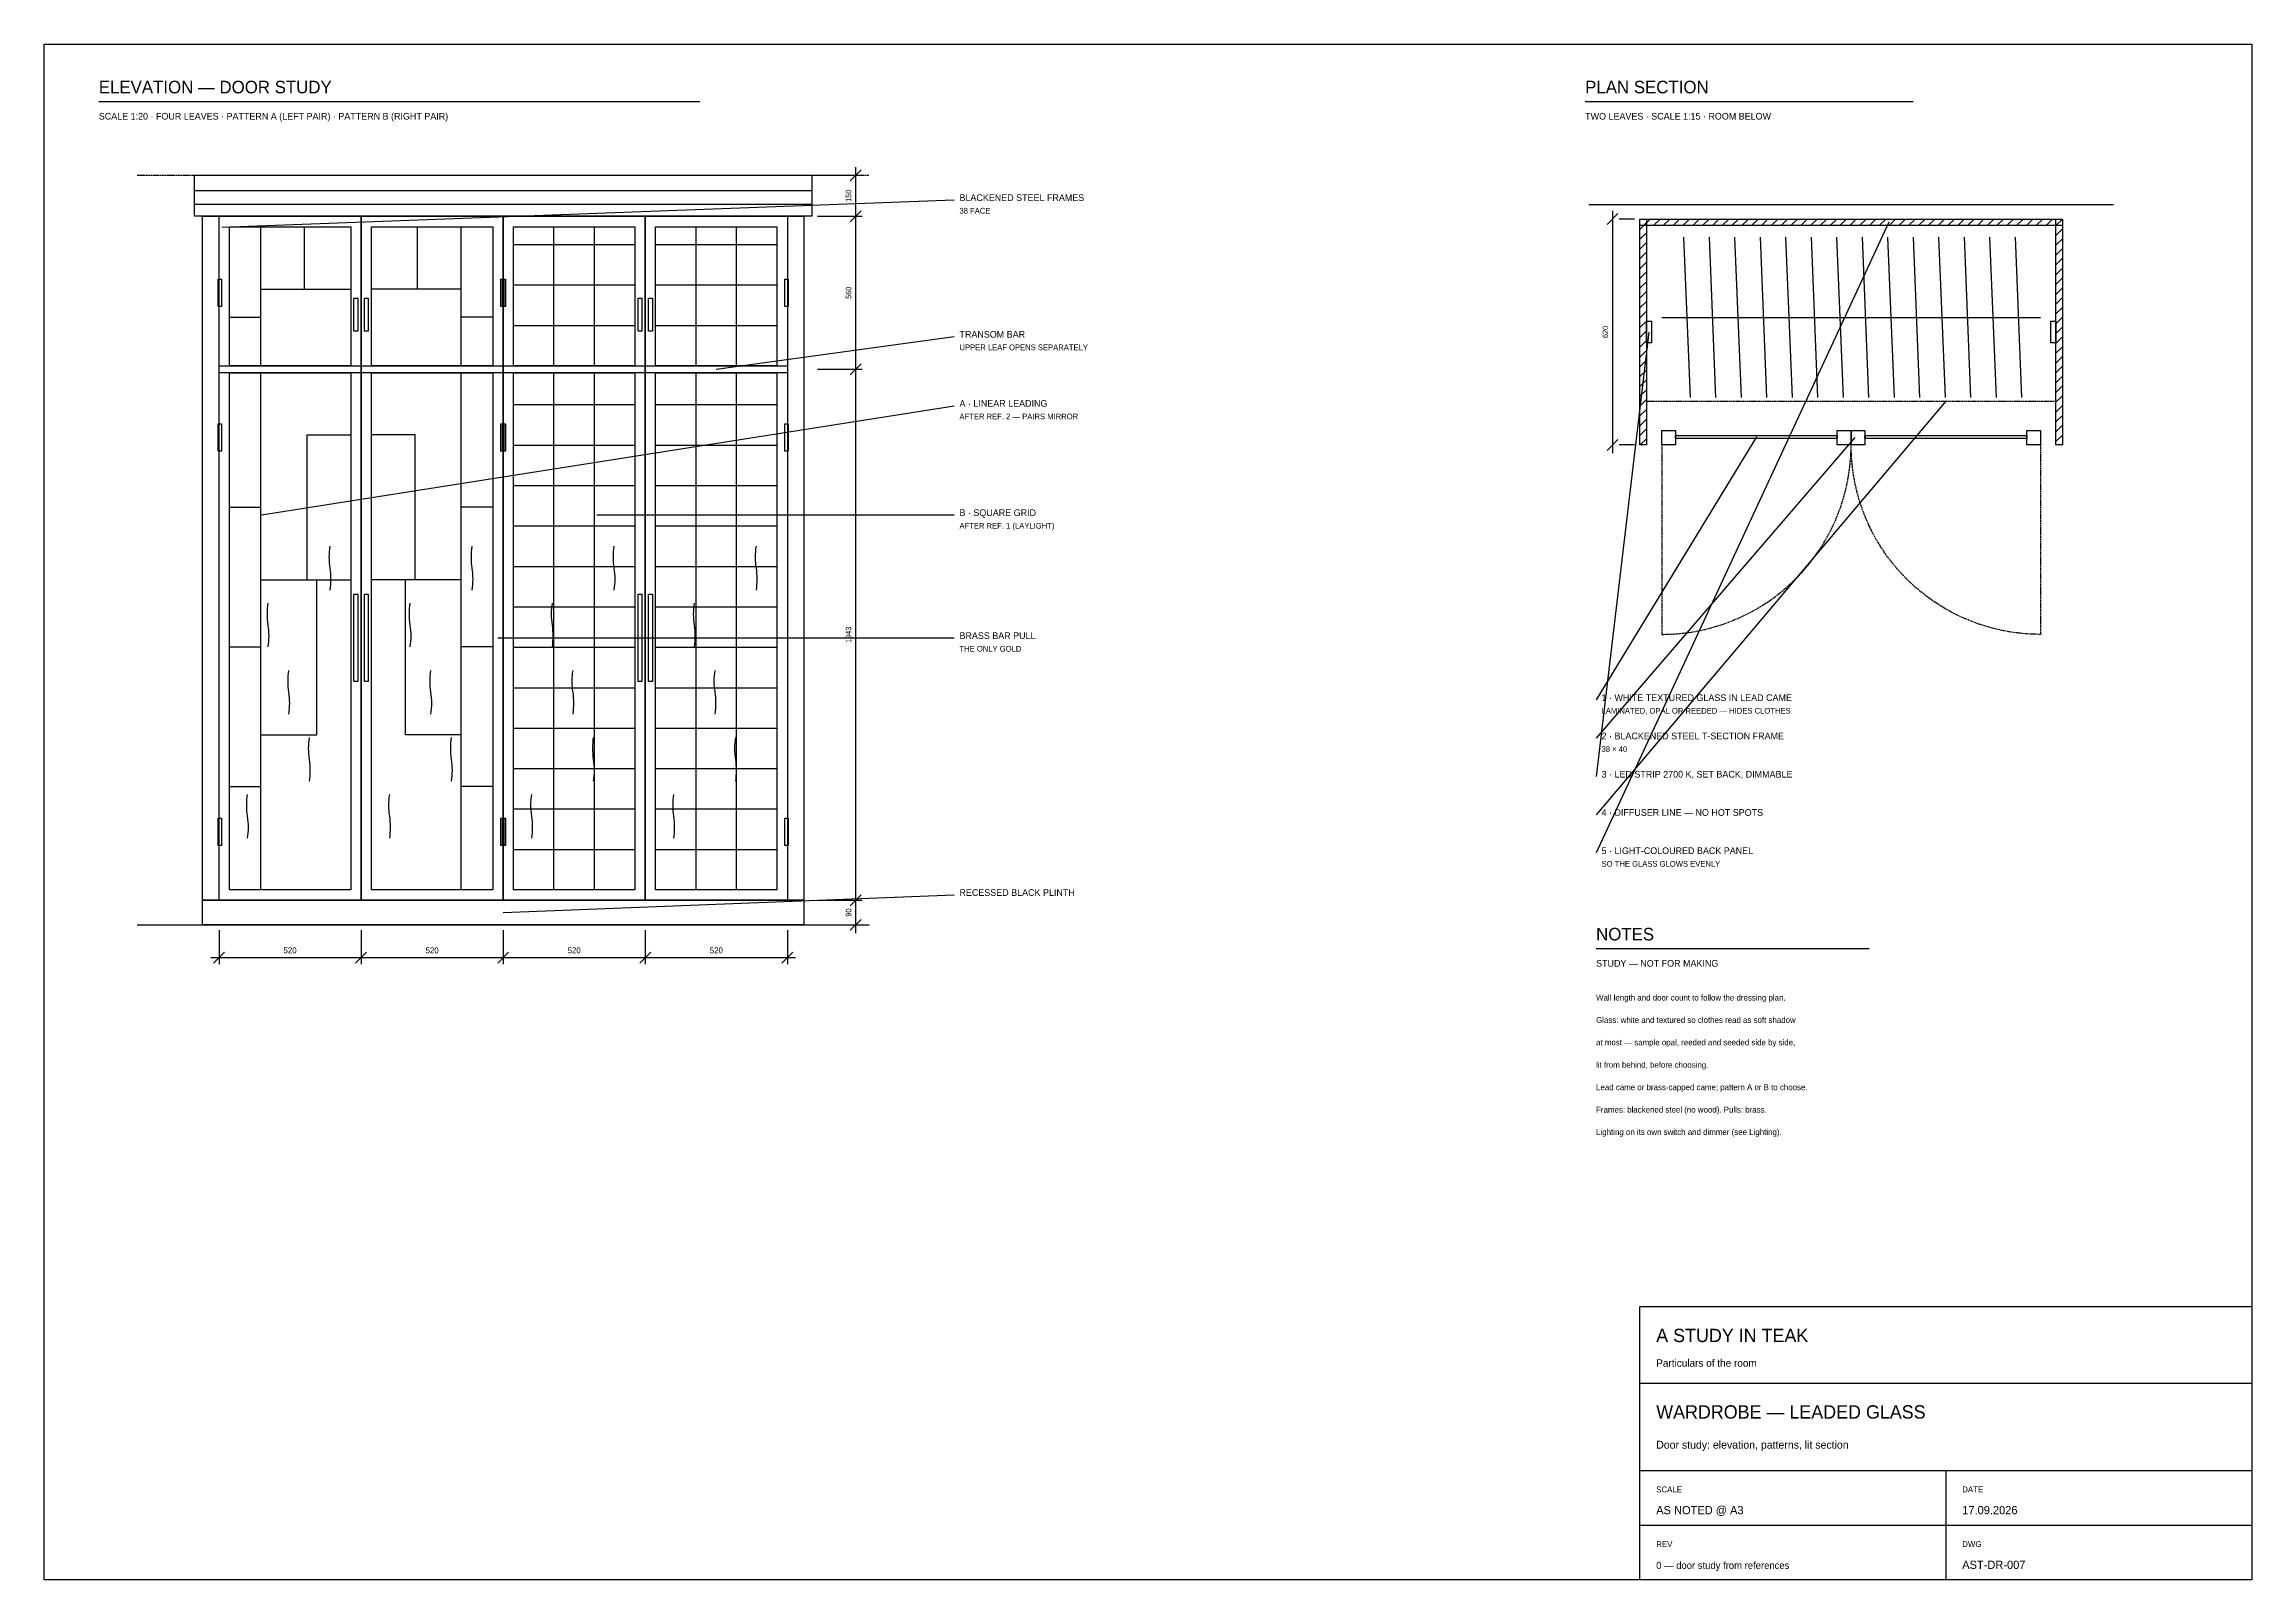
# Model space of a CAD drawing. Header units: millimetres. Extents: x 8 to 412, y 8 to 289.
import ezdxf
from ezdxf.enums import TextEntityAlignment as Align

# ---------------------------------------------------------------- set-up
doc = ezdxf.new("R2010")
doc.units = ezdxf.units.MM
doc.header["$LTSCALE"] = 0.25
doc.linetypes.add('DASHED', pattern=[1.524, 1.27, -0.254])
for name, color, linetype in [('DIMENSIONS', 1, 'Continuous'), ('GEOMETRY', 7, 'Continuous'), ('HATCH', 8, 'Continuous'), ('TEXT', 7, 'Continuous')]:
    doc.layers.add(name, color=color, linetype=linetype)

msp = doc.modelspace()

# ---------------------------------------------------------------- hatches: boundary and pattern name
at = {"layer": 'HATCH'}
h = msp.add_hatch(dxfattribs=at)
h.set_pattern_fill('ANSI31', scale=0.4)
h.paths.add_polyline_path([(300, 257), (377.33, 257), (377.33, 255.8), (300, 255.8), (300, 257)])
h = msp.add_hatch(dxfattribs=at)
h.set_pattern_fill('ANSI31', scale=0.4)
h.paths.add_polyline_path([(300, 257), (301.2, 257), (301.2, 215.67), (300, 215.67), (300, 257)])
h = msp.add_hatch(dxfattribs=at)
h.set_pattern_fill('ANSI31', scale=0.4)
h.paths.add_polyline_path([(376.13, 257), (377.33, 257), (377.33, 215.67), (376.13, 215.67), (376.13, 257)])

# ---------------------------------------------------------------- linework, layer by layer
at = {"layer": 'DIMENSIONS'}
for p, q in [((149.5, 265), (157.7, 265)), ((155.5, 264), (157.5, 266)), ((156.5, 266.5), (156.5, 126.35)), ((149.5, 257.5), (157.7, 257.5)), ((155.5, 256.5), (157.5, 258.5)), ((294, 256), (296, 258)), ((295, 258.5), (295, 214.17)), ((299, 257), (296.2, 257)), ((155.5, 228.5), (157.5, 230.5)), ((149.5, 229.5), (157.7, 229.5)), ((294, 214.67), (296, 216.67)), ((299, 215.67), (296.2, 215.67)), ((155.5, 131.35), (157.5, 133.35)), ((149.5, 132.35), (157.7, 132.35)), ((40, 126.85), (40, 120.65)), ((66, 126.85), (66, 120.65)), ((92, 126.85), (92, 120.65)), ((118, 126.85), (118, 120.65)), ((144, 126.85), (144, 120.65)), ((149.5, 127.85), (157.7, 127.85)), ((155.5, 126.85), (157.5, 128.85)), ((38.5, 121.85), (145.5, 121.85)), ((39, 120.85), (41, 122.85)), ((65, 120.85), (67, 122.85)), ((91, 120.85), (93, 122.85)), ((117, 120.85), (119, 122.85)), ((143, 120.85), (145, 122.85))]:
    msp.add_line(p, q, dxfattribs=at)
at = {"layer": 'GEOMETRY'}
for p, q in [((18, 278.5), (128, 278.5)), ((290, 278.5), (350, 278.5)), ((35.5, 262.25), (148.5, 262.25)), ((35.5, 259.75), (148.5, 259.75)), ((40.52, 255.5), (174.5, 260.5)), ((290.67, 259.67), (386.67, 259.67)), ((47.67, 230.15), (47.67, 255.6)), ((55.66, 244.15), (55.66, 255.6)), ((76.34, 244.15), (76.34, 255.6)), ((84.33, 230.15), (84.33, 255.6)), ((101.3, 230.15), (101.3, 255.6)), ((108.7, 230.15), (108.7, 255.6)), ((127.3, 230.15), (127.3, 255.6)), ((134.7, 230.15), (134.7, 255.6)), ((345.6, 256.4), (292, 141)), ((93.9, 252.35), (116.1, 252.35)), ((119.9, 252.35), (142.1, 252.35)), ((47.67, 244.15), (64.1, 244.15)), ((84.33, 244.15), (67.9, 244.15)), ((93.9, 244.95), (116.1, 244.95)), ((119.9, 244.95), (142.1, 244.95)), ((41.9, 239.06), (47.67, 239.06)), ((90.1, 239.06), (84.33, 239.06)), ((304, 239), (373.33, 239)), ((93.9, 237.55), (116.1, 237.55)), ((119.9, 237.55), (142.1, 237.55)), ((131, 229.5), (174.5, 235.5)), ((301.67, 236.33), (292, 155)), ((47.67, 134.25), (47.67, 228.85)), ((84.33, 134.25), (84.33, 228.85)), ((101.3, 134.25), (101.3, 228.85)), ((108.7, 134.25), (108.7, 228.85)), ((127.3, 134.25), (127.3, 228.85)), ((134.7, 134.25), (134.7, 228.85)), ((47.8, 202.85), (174.5, 222.85)), ((93.9, 223.05), (116.1, 223.05)), ((119.9, 223.05), (142.1, 223.05)), ((356, 223.67), (292, 148)), ((56.11, 191.01), (56.11, 217.5)), ((56.11, 217.5), (64.1, 217.5)), ((75.89, 217.5), (67.9, 217.5)), ((75.89, 191.01), (75.89, 217.5)), ((93.9, 215.65), (116.1, 215.65)), ((119.9, 215.65), (142.1, 215.65)), ((321.33, 217.13), (292, 169)), ((339.33, 217), (292, 162)), ((93.9, 208.25), (116.1, 208.25)), ((119.9, 208.25), (142.1, 208.25)), ((41.9, 204.25), (47.67, 204.25)), ((90.1, 204.25), (84.33, 204.25)), ((109.16, 202.85), (174.5, 202.85)), ((93.9, 200.85), (116.1, 200.85)), ((119.9, 200.85), (142.1, 200.85)), ((47.67, 191.01), (64.1, 191.01)), ((57.88, 162.63), (57.88, 191.01)), ((84.33, 191.01), (67.9, 191.01)), ((74.12, 162.63), (74.12, 191.01)), ((93.9, 193.45), (116.1, 193.45)), ((119.9, 193.45), (142.1, 193.45)), ((93.9, 186.05), (116.1, 186.05)), ((119.9, 186.05), (142.1, 186.05)), ((41.9, 178.71), (47.67, 178.71)), ((90.1, 178.71), (84.33, 178.71)), ((91.05, 180.35), (174.5, 180.35)), ((93.9, 178.65), (116.1, 178.65)), ((119.9, 178.65), (142.1, 178.65)), ((93.9, 171.25), (116.1, 171.25)), ((119.9, 171.25), (142.1, 171.25)), ((47.67, 162.63), (57.88, 162.63)), ((84.33, 162.63), (74.12, 162.63)), ((93.9, 163.85), (116.1, 163.85)), ((119.9, 163.85), (142.1, 163.85)), ((93.9, 156.45), (116.1, 156.45)), ((119.9, 156.45), (142.1, 156.45)), ((41.9, 153.17), (47.67, 153.17)), ((90.1, 153.17), (84.33, 153.17)), ((93.9, 149.05), (116.1, 149.05)), ((119.9, 149.05), (142.1, 149.05)), ((93.9, 141.65), (116.1, 141.65)), ((119.9, 141.65), (142.1, 141.65)), ((92, 130.1), (174.5, 133.35)), ((25, 127.85), (159, 127.85)), ((292, 123.5), (342, 123.5)), ((300, 44), (412, 44)), ((300, 28), (412, 28)), ((356, 28), (356, 8)), ((300, 18), (412, 18))]:
    msp.add_line(p, q, dxfattribs=at)
at = {"layer": 'GEOMETRY', "linetype": 'DASHED'}
for p, q in [((25, 265), (159, 265)), ((301.2, 223.67), (376.13, 223.67))]:
    msp.add_line(p, q, dxfattribs=at)
at = {"layer": 'GEOMETRY'}
for points in [[(8, 289), (412, 289), (412, 8), (8, 8), (8, 289)], [(35.5, 265), (148.5, 265), (148.5, 257.5), (35.5, 257.5), (35.5, 265)], [(37, 257.5), (147, 257.5), (147, 132.35), (37, 132.35), (37, 257.5)], [(40, 257.5), (66, 257.5), (66, 132.35), (40, 132.35), (40, 257.5)], [(41.9, 255.6), (64.1, 255.6), (64.1, 230.15), (41.9, 230.15), (41.9, 255.6)], [(66, 257.5), (92, 257.5), (92, 132.35), (66, 132.35), (66, 257.5)], [(67.9, 255.6), (90.1, 255.6), (90.1, 230.15), (67.9, 230.15), (67.9, 255.6)], [(92, 257.5), (118, 257.5), (118, 132.35), (92, 132.35), (92, 257.5)], [(93.9, 255.6), (116.1, 255.6), (116.1, 230.15), (93.9, 230.15), (93.9, 255.6)], [(118, 257.5), (144, 257.5), (144, 132.35), (118, 132.35), (118, 257.5)], [(119.9, 255.6), (142.1, 255.6), (142.1, 230.15), (119.9, 230.15), (119.9, 255.6)], [(300, 257), (377.33, 257), (377.33, 255.8), (300, 255.8), (300, 257)], [(300, 257), (301.2, 257), (301.2, 215.67), (300, 215.67), (300, 257)], [(376.13, 257), (377.33, 257), (377.33, 215.67), (376.13, 215.67), (376.13, 257)], [(308, 253.67), (309.2, 224.33)], [(312.67, 253.67), (313.87, 224.33)], [(317.33, 253.67), (318.53, 224.33)], [(322, 253.67), (323.2, 224.33)], [(326.67, 253.67), (327.87, 224.33)], [(331.33, 253.67), (332.53, 224.33)], [(336, 253.67), (337.2, 224.33)], [(340.67, 253.67), (341.87, 224.33)], [(345.33, 253.67), (346.53, 224.33)], [(350, 253.67), (351.2, 224.33)], [(354.67, 253.67), (355.87, 224.33)], [(359.33, 253.67), (360.53, 224.33)], [(364, 253.67), (365.2, 224.33)], [(368.67, 253.67), (369.87, 224.33)], [(39.85, 246), (40.45, 246), (40.45, 241), (39.85, 241), (39.85, 246)], [(64.7, 242.5), (65.4, 242.5), (65.4, 236.5), (64.7, 236.5), (64.7, 242.5)], [(66.6, 242.5), (67.3, 242.5), (67.3, 236.5), (66.6, 236.5), (66.6, 242.5)], [(91.55, 246), (92.15, 246), (92.15, 241), (91.55, 241), (91.55, 246)], [(91.85, 246), (92.45, 246), (92.45, 241), (91.85, 241), (91.85, 246)], [(116.7, 242.5), (117.4, 242.5), (117.4, 236.5), (116.7, 236.5), (116.7, 242.5)], [(118.6, 242.5), (119.3, 242.5), (119.3, 236.5), (118.6, 236.5), (118.6, 242.5)], [(143.55, 246), (144.15, 246), (144.15, 241), (143.55, 241), (143.55, 246)], [(301.2, 238.33), (302.13, 238.33), (302.13, 234.33), (301.2, 234.33), (301.2, 238.33)], [(375.2, 238.33), (376.13, 238.33), (376.13, 234.33), (375.2, 234.33), (375.2, 238.33)], [(40, 230.15), (66, 230.15), (66, 228.85), (40, 228.85), (40, 230.15)], [(41.9, 228.85), (64.1, 228.85), (64.1, 134.25), (41.9, 134.25), (41.9, 228.85)], [(66, 230.15), (92, 230.15), (92, 228.85), (66, 228.85), (66, 230.15)], [(67.9, 228.85), (90.1, 228.85), (90.1, 134.25), (67.9, 134.25), (67.9, 228.85)], [(92, 230.15), (118, 230.15), (118, 228.85), (92, 228.85), (92, 230.15)], [(93.9, 228.85), (116.1, 228.85), (116.1, 134.25), (93.9, 134.25), (93.9, 228.85)], [(118, 230.15), (144, 230.15), (144, 228.85), (118, 228.85), (118, 230.15)], [(119.9, 228.85), (142.1, 228.85), (142.1, 134.25), (119.9, 134.25), (119.9, 228.85)], [(39.85, 219.5), (40.45, 219.5), (40.45, 214.5), (39.85, 214.5), (39.85, 219.5)], [(91.55, 219.5), (92.15, 219.5), (92.15, 214.5), (91.55, 214.5), (91.55, 219.5)], [(91.85, 219.5), (92.45, 219.5), (92.45, 214.5), (91.85, 214.5), (91.85, 219.5)], [(143.55, 219.5), (144.15, 219.5), (144.15, 214.5), (143.55, 214.5), (143.55, 219.5)], [(304, 218.33), (306.53, 218.33), (306.53, 215.67), (304, 215.67), (304, 218.33)], [(336.13, 218.33), (338.67, 218.33), (338.67, 215.67), (336.13, 215.67), (336.13, 218.33)], [(338.67, 218.33), (341.2, 218.33), (341.2, 215.67), (338.67, 215.67), (338.67, 218.33)], [(370.8, 218.33), (373.33, 218.33), (373.33, 215.67), (370.8, 215.67), (370.8, 218.33)], [(306.53, 217.4), (336.13, 217.4), (336.13, 216.87), (306.53, 216.87), (306.53, 217.4)], [(341.2, 217.4), (370.8, 217.4), (370.8, 216.87), (341.2, 216.87), (341.2, 217.4)], [(64.7, 188.35), (65.4, 188.35), (65.4, 172.35), (64.7, 172.35), (64.7, 188.35)], [(66.6, 188.35), (67.3, 188.35), (67.3, 172.35), (66.6, 172.35), (66.6, 188.35)], [(116.7, 188.35), (117.4, 188.35), (117.4, 172.35), (116.7, 172.35), (116.7, 188.35)], [(118.6, 188.35), (119.3, 188.35), (119.3, 172.35), (118.6, 172.35), (118.6, 188.35)], [(39.85, 147.35), (40.45, 147.35), (40.45, 142.35), (39.85, 142.35), (39.85, 147.35)], [(91.55, 147.35), (92.15, 147.35), (92.15, 142.35), (91.55, 142.35), (91.55, 147.35)], [(91.85, 147.35), (92.45, 147.35), (92.45, 142.35), (91.85, 142.35), (91.85, 147.35)], [(143.55, 147.35), (144.15, 147.35), (144.15, 142.35), (143.55, 142.35), (143.55, 147.35)], [(37, 132.35), (147, 132.35), (147, 127.85), (37, 127.85), (37, 132.35)], [(300, 58), (412, 58), (412, 8), (300, 8), (300, 58)]]:
    msp.add_lwpolyline(points, dxfattribs=at)
at = {"layer": 'GEOMETRY', "linetype": 'DASHED'}
for points in [[(304, 215.67), (304, 181)], [(373.33, 215.67), (373.33, 181)]]:
    msp.add_lwpolyline(points, dxfattribs=at)
for points in [[(304, 181), (310.08, 181), (316.06, 182.6), (321.33, 185.64), (326.6, 188.69), (330.98, 193.06), (334.02, 198.33), (337.06, 203.6), (338.67, 209.58), (338.67, 215.67)], [(373.33, 181), (367.25, 181), (361.27, 182.6), (356, 185.64), (350.73, 188.69), (346.35, 193.06), (343.31, 198.33), (340.27, 203.6), (338.67, 209.58), (338.67, 215.67)]]:
    msp.add_open_spline(points, degree=3, knots=[0, 0, 0, 0, 1, 1, 1, 2, 2, 2, 3, 3, 3, 3], dxfattribs=at)
at = {"layer": 'GEOMETRY'}
for points in [[(60.33, 189.12), (60.53, 190.45), (60.53, 191.78), (60.33, 193.12), (60.13, 194.45), (60.13, 195.78), (60.33, 197.12)], [(86.33, 189.12), (86.53, 190.45), (86.53, 191.78), (86.33, 193.12), (86.13, 194.45), (86.13, 195.78), (86.33, 197.12)], [(112.33, 189.12), (112.53, 190.45), (112.53, 191.78), (112.33, 193.12), (112.13, 194.45), (112.13, 195.78), (112.33, 197.12)], [(138.33, 189.12), (138.53, 190.45), (138.53, 191.78), (138.33, 193.12), (138.13, 194.45), (138.13, 195.78), (138.33, 197.12)], [(49, 178.71), (49.2, 180.05), (49.2, 181.38), (49, 182.71), (48.8, 184.05), (48.8, 185.38), (49, 186.71)], [(75, 178.71), (75.2, 180.05), (75.2, 181.38), (75, 182.71), (74.8, 184.05), (74.8, 185.38), (75, 186.71)], [(101, 178.71), (101.2, 180.05), (101.2, 181.38), (101, 182.71), (100.8, 184.05), (100.8, 185.38), (101, 186.71)], [(127, 178.71), (127.2, 180.05), (127.2, 181.38), (127, 182.71), (126.8, 184.05), (126.8, 185.38), (127, 186.71)], [(52.78, 166.41), (52.98, 167.75), (52.98, 169.08), (52.78, 170.41), (52.58, 171.75), (52.58, 173.08), (52.78, 174.41)], [(78.78, 166.41), (78.98, 167.75), (78.98, 169.08), (78.78, 170.41), (78.58, 171.75), (78.58, 173.08), (78.78, 174.41)], [(104.78, 166.41), (104.98, 167.75), (104.98, 169.08), (104.78, 170.41), (104.58, 171.75), (104.58, 173.08), (104.78, 174.41)], [(130.78, 166.41), (130.98, 167.75), (130.98, 169.08), (130.78, 170.41), (130.58, 171.75), (130.58, 173.08), (130.78, 174.41)], [(56.55, 154.12), (56.75, 155.45), (56.75, 156.78), (56.55, 158.12), (56.35, 159.45), (56.35, 160.78), (56.55, 162.12)], [(82.55, 154.12), (82.75, 155.45), (82.75, 156.78), (82.55, 158.12), (82.35, 159.45), (82.35, 160.78), (82.55, 162.12)], [(108.55, 154.12), (108.75, 155.45), (108.75, 156.78), (108.55, 158.12), (108.35, 159.45), (108.35, 160.78), (108.55, 162.12)], [(134.55, 154.12), (134.75, 155.45), (134.75, 156.78), (134.55, 158.12), (134.35, 159.45), (134.35, 160.78), (134.55, 162.12)], [(45.23, 143.71), (45.43, 145.04), (45.43, 146.38), (45.23, 147.71), (45.03, 149.04), (45.03, 150.38), (45.23, 151.71)], [(71.23, 143.71), (71.43, 145.04), (71.43, 146.38), (71.23, 147.71), (71.03, 149.04), (71.03, 150.38), (71.23, 151.71)], [(97.23, 143.71), (97.43, 145.04), (97.43, 146.38), (97.23, 147.71), (97.03, 149.04), (97.03, 150.38), (97.23, 151.71)], [(123.23, 143.71), (123.43, 145.04), (123.43, 146.38), (123.23, 147.71), (123.03, 149.04), (123.03, 150.38), (123.23, 151.71)]]:
    msp.add_open_spline(points, degree=3, knots=[0, 0, 0, 0, 1, 1, 1, 2, 2, 2, 2], dxfattribs=at)

# ---------------------------------------------------------------- texts
at = {"layer": 'TEXT'}
for s, height, p in [('ELEVATION — DOOR STUDY', 2.304, (18, 280)), ('PLAN SECTION', 2.304, (290, 280)), ('SCALE 1:20 · FOUR LEAVES · PATTERN A (LEFT PAIR) · PATTERN B (RIGHT PAIR)', 1.224, (18, 275.2)), ('TWO LEAVES · SCALE 1:15 · ROOM BELOW', 1.224, (290, 275.2)), ('38 FACE', 1.044, (175.5, 258)), ('BLACKENED STEEL FRAMES', 1.224, (175.5, 260.3)), ('TRANSOM BAR', 1.224, (175.5, 235.3)), ('UPPER LEAF OPENS SEPARATELY', 1.044, (175.5, 233)), ('A · LINEAR LEADING', 1.224, (175.5, 222.65)), ('AFTER REF. 2 — PAIRS MIRROR', 1.044, (175.5, 220.35)), ('B · SQUARE GRID', 1.224, (175.5, 202.65)), ('AFTER REF. 1 (LAYLIGHT)', 1.044, (175.5, 200.35)), ('THE ONLY GOLD', 1.044, (175.5, 177.85)), ('BRASS BAR PULL', 1.224, (175.5, 180.15)), ('1 · WHITE TEXTURED GLASS IN LEAD CAME', 1.224, (293, 168.8)), ('LAMINATED, OPAL OR REEDED — HIDES CLOTHES', 1.044, (293, 166.5)), ('2 · BLACKENED STEEL T-SECTION FRAME', 1.224, (293, 161.8)), ('38 × 40', 1.044, (293, 159.5)), ('3 · LED STRIP 2700 K, SET BACK, DIMMABLE', 1.224, (293, 154.8)), ('4 · DIFFUSER LINE — NO HOT SPOTS', 1.224, (293, 147.8)), ('5 · LIGHT-COLOURED BACK PANEL', 1.224, (293, 140.8)), ('SO THE GLASS GLOWS EVENLY', 1.044, (293, 138.5)), ('RECESSED BLACK PLINTH', 1.224, (175.5, 133.15)), ('NOTES', 2.304, (292, 125)), ('STUDY — NOT FOR MAKING', 1.224, (292, 120.2)), ('Wall length and door count to follow the dressing plan.', 1.08, (292, 114)), ('Glass: white and textured so clothes read as soft shadow', 1.08, (292, 109.9)), ('at most — sample opal, reeded and seeded side by side,', 1.08, (292, 105.8)), ('lit from behind, before choosing.', 1.08, (292, 101.7)), ('Lead came or brass-capped came; pattern A or B to choose.', 1.08, (292, 97.6)), ('Frames: blackened steel (no wood). Pulls: brass.', 1.08, (292, 93.5)), ('Lighting on its own switch and dimmer (see Lighting).', 1.08, (292, 89.4)), ('A STUDY IN TEAK', 2.448, (303, 51.5)), ('Particulars of the room', 1.368, (303, 47)), ('WARDROBE — LEADED GLASS', 2.448, (303, 37.5)), ('Door study: elevation, patterns, lit section', 1.44, (303, 32)), ('SCALE', 1.08, (303, 24)), ('DATE', 1.08, (359, 24)), ('AS NOTED @ A3', 1.512, (303, 20)), ('17.09.2026', 1.512, (359, 20)), ('REV', 1.08, (303, 14)), ('DWG', 1.08, (359, 14)), ('0 — door study from references', 1.296, (303, 10)), ('AST-DR-007', 1.512, (359, 10))]:
    msp.add_text(s, height=height, dxfattribs=at).set_placement(p)
for s, p in [('150', (155.7, 261.25)), ('560', (155.7, 243.5)), ('620', (294.2, 236.34)), ('1943', (155.7, 180.92)), ('90', (155.7, 130.1))]:
    msp.add_text(s, height=1.008, rotation=90, dxfattribs=at).set_placement(p, align=Align.CENTER)
for p in [(53, 122.65), (79, 122.65), (105, 122.65), (131, 122.65)]:
    msp.add_text('520', height=1.08, dxfattribs=at).set_placement(p, align=Align.CENTER)

doc.saveas('drawing.dxf')
